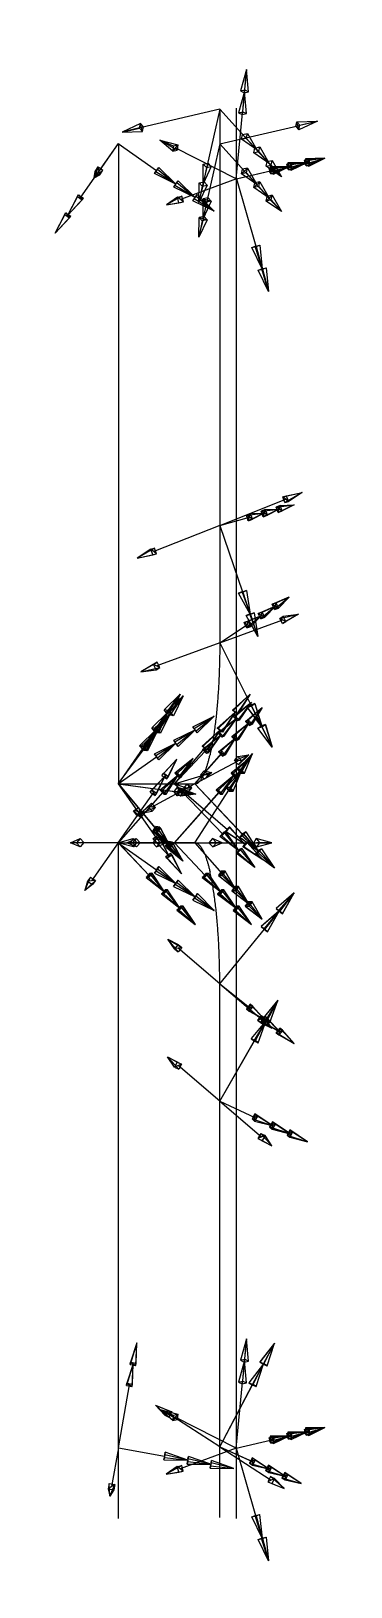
# Model space of a CAD drawing. Header units: millimetres. Extents: x -5506 to 13, y -66 to 67.
# Drawn here: x -5505.8 to -5478.6, y -65.8 to 66.6 of the extents above; entities that cross this region are included whole.
import ezdxf

# ---------------------------------------------------------------- set-up
doc = ezdxf.new("R2010")
doc.units = ezdxf.units.MM
for name, color, linetype in [('AutoDetect_1_26', 1, 'Continuous'), ('AutoDetect_25_25', 1, 'Continuous'), ('AutoDetect_25_27', 1, 'Continuous'), ('AutoDetect_2_19', 1, 'Continuous'), ('AutoDetect_2_21', 1, 'Continuous'), ('AutoDetect_3_17', 1, 'Continuous'), ('AutoDetect_3_23', 1, 'Continuous'), ('AutoDetect_4_22', 1, 'Continuous'), ('AutoDetect_5_20', 1, 'Continuous'), ('AutoDetect_5_24', 1, 'Continuous'), ('AutoDetect_6_18', 1, 'Continuous'), ('AutoDetect_6_28', 1, 'Continuous')]:
    doc.layers.add(name, color=color, linetype=linetype)

# ---------------------------------------------------------------- blocks, each defined once
blk = doc.blocks.new('Kontrollpunkt')
at = {"color": 0}
for q in [(0, 6), (8, 0), (0, 0, 4)]:
    blk.add_line((0, 0), q, dxfattribs=at)
for points in [[(0.25, 8, -0.25), (-0.25, 8, -0.25), (-0.25, 8, 0.25), (0, 10, 0), (-0.25, 8, -0.25), (0.25, 8, 0.25), (0, 10, 0), (0.25, 8, -0.25), (0.25, 8, 0.25), (-0.25, 8, 0.25)], [(0.25, 6, -0.25), (-0.25, 6, -0.25), (-0.25, 6, 0.25), (0, 8, 0), (-0.25, 6, -0.25), (0.25, 6, 0.25), (0, 8, 0), (0.25, 6, -0.25), (0.25, 6, 0.25), (-0.25, 6, 0.25)], [(0.25, 0.25, 4), (-0.25, 0.25, 4), (-0.25, -0.25, 4), (0, 0, 6), (-0.25, 0.25, 4), (0.25, -0.25, 4), (0, 0, 6), (0.25, 0.25, 4), (0.25, -0.25, 4), (-0.25, -0.25, 4)], [(0.25, 0.25, 6), (-0.25, 0.25, 6), (-0.25, -0.25, 6), (0, 0, 8), (-0.25, 0.25, 6), (0.25, -0.25, 6), (0, 0, 8), (0.25, 0.25, 6), (0.25, -0.25, 6), (-0.25, -0.25, 6)], [(0.25, 0.25, 8), (-0.25, 0.25, 8), (-0.25, -0.25, 8), (0, 0, 10), (-0.25, 0.25, 8), (0.25, -0.25, 8), (0, 0, 10), (0.25, 0.25, 8), (0.25, -0.25, 8), (-0.25, -0.25, 8)], [(8, 0.25, -0.25), (8, 0.25, 0.25), (8, -0.25, 0.25), (10, 0, 0), (8, 0.25, 0.25), (8, -0.25, -0.25), (10, 0, 0), (8, 0.25, -0.25), (8, -0.25, -0.25), (8, -0.25, 0.25)]]:
    blk.add_polyline3d(points, dxfattribs=at)

msp = doc.modelspace()

# ---------------------------------------------------------------- linework, layer by layer
at = {"layer": 'AutoDetect_1_26', "color": 1}
msp.add_line((-5488.33, 60, -336), (-5488.33, -60, -336), dxfattribs=at)
at = {"layer": 'AutoDetect_25_25', "color": 1}
msp.add_line((-5498.38, -60, -393), (-5498.38, -2.5, -393), dxfattribs=at)
at = {"layer": 'AutoDetect_25_27', "color": 1}
msp.add_line((-5498.38, 57, -393), (-5498.38, 2.5, -393), dxfattribs=at)
at = {"layer": 'AutoDetect_2_19', "color": 1}
msp.add_line((-5498.38, -2.5, -393), (-5491.86, -2.5, -356), dxfattribs=at)
msp.add_rational_spline([(-5491.86, -2.5, -356), (-5491.14, -2.5, -351.92), (-5490.57, -4.99, -348.68)], [1, 0.876435673532, 0.857128747521], degree=2, dxfattribs=at)
at = {"layer": 'AutoDetect_2_21', "color": 1}
msp.add_line((-5489.74, -59.9, -344), (-5489.74, -14.5, -344), dxfattribs=at)
msp.add_rational_spline([(-5489.74, -14.5, -344), (-5489.74, -8.59, -344), (-5490.57, -4.99, -348.68)], [1, 0.830671108173, 0.857128747521], degree=2, dxfattribs=at)
at = {"layer": 'AutoDetect_3_17', "color": 1}
msp.add_line((-5498.38, 2.5, -393), (-5491.86, 2.5, -356), dxfattribs=at)
msp.add_rational_spline([(-5491.86, 2.5, -356), (-5491.14, 2.5, -351.92), (-5490.57, 4.99, -348.68)], [1, 0.876435673532, 0.857128747521], degree=2, dxfattribs=at)
at = {"layer": 'AutoDetect_3_23', "color": 1}
msp.add_line((-5489.74, 56.95, -344), (-5489.74, 14.5, -344), dxfattribs=at)
msp.add_rational_spline([(-5489.74, 14.5, -344), (-5489.74, 8.59, -344), (-5490.57, 4.99, -348.68)], [1, 0.830671108173, 0.857128747521], degree=2, dxfattribs=at)
at = {"layer": 'AutoDetect_4_22', "color": 1}
msp.add_line((-5488.33, 60, -450), (-5488.33, -60, -450), dxfattribs=at)
at = {"layer": 'AutoDetect_5_20', "color": 1}
msp.add_line((-5498.38, -2.5, -393), (-5491.86, -2.5, -430), dxfattribs=at)
msp.add_rational_spline([(-5491.86, -2.5, -430), (-5491.14, -2.5, -434.08), (-5490.57, -4.99, -437.32)], [1, 0.876435673443, 0.857128747419], degree=2, dxfattribs=at)
at = {"layer": 'AutoDetect_5_24', "color": 1}
msp.add_line((-5489.74, -59.9, -442), (-5489.74, -14.5, -442), dxfattribs=at)
msp.add_rational_spline([(-5489.74, -14.5, -442), (-5489.74, -8.59, -442), (-5490.57, -4.99, -437.32)], [1, 0.830671108052, 0.857128747419], degree=2, dxfattribs=at)
at = {"layer": 'AutoDetect_6_18', "color": 1}
msp.add_line((-5498.38, 2.5, -393), (-5491.86, 2.5, -430), dxfattribs=at)
msp.add_rational_spline([(-5491.86, 2.5, -430), (-5491.14, 2.5, -434.08), (-5490.57, 4.99, -437.32)], [1, 0.876435673443, 0.857128747419], degree=2, dxfattribs=at)
at = {"layer": 'AutoDetect_6_28', "color": 1}
msp.add_line((-5489.74, 59.9, -442), (-5489.74, 14.5, -442), dxfattribs=at)
msp.add_rational_spline([(-5489.74, 14.5, -442), (-5489.74, 8.59, -442), (-5490.57, 4.99, -437.32)], [1, 0.830671108052, 0.857128747419], degree=2, dxfattribs=at)

# ---------------------------------------------------------------- block references
at = {"layer": 'AutoDetect_1_26', "color": 1, "extrusion": (0.754405, 0.173648, 0.633024), "rotation": 94.76281218966892}
for p in [(1283.73, 3117.93, -4343.74), (1178.48, 3133.27, -4362.5)]:
    msp.add_blockref('Kontrollpunkt', p, dxfattribs=at)
at = {"layer": 'AutoDetect_25_25', "color": 1, "extrusion": (0.817606, -0.575779, 0), "rotation": 240.3024516065376}
msp.add_blockref('Kontrollpunkt', (-3167.9, -393, -4494.07), dxfattribs=at)
at = {"layer": 'AutoDetect_25_25', "color": 1, "extrusion": (0.984808, -0.173648, 0), "rotation": 245.3343056498249}
msp.add_blockref('Kontrollpunkt', (-1007.96, -393, -5405.47), dxfattribs=at)
at = {"layer": 'AutoDetect_25_27', "color": 2, "extrusion": (0.817606, -0.575779, -2.77556e-17), "rotation": 110.8696364863619}
msp.add_blockref('Kontrollpunkt', (-3119.25, -393, -4528.33), dxfattribs=at)
at = {"layer": 'AutoDetect_25_27', "color": 2, "extrusion": (0.817606, 0.575779, 2.77556e-17), "rotation": 110.8696364863619}
msp.add_blockref('Kontrollpunkt', (3167.9, -393, -4494.07), dxfattribs=at)
at = {"layer": 'AutoDetect_2_19', "color": 1, "extrusion": (0.655632, -0.696364, -0.29193), "rotation": 252.7731060133649}
for p in [(-4004.97, -1475.66, -3488.45), (-4001.49, -1448.73, -3493.23)]:
    msp.add_blockref('Kontrollpunkt', p, dxfattribs=at)
at = {"layer": 'AutoDetect_2_19', "color": 1, "extrusion": (0.573159, -0.650895, -0.497819), "rotation": 240.5188939884743}
msp.add_blockref('Kontrollpunkt', (-4123.3, -2114.6, -2968.86), dxfattribs=at)
at = {"layer": 'AutoDetect_2_21', "color": 1, "extrusion": (0.634355, -0.507925, -0.582757), "rotation": 271.0792297083186}
msp.add_blockref('Kontrollpunkt', (-3442.55, -2771.56, -3274.61), dxfattribs=at)
at = {"layer": 'AutoDetect_2_21', "color": 1, "extrusion": (0.74651, -0.344559, -0.569211), "rotation": 279.0644448884747}
msp.add_blockref('Kontrollpunkt', (-2322.85, -3114.18, -3893.9), dxfattribs=at)
at = {"layer": 'AutoDetect_2_21', "color": 1, "extrusion": (0.694342, -0.313061, -0.647983), "rotation": 275.5652072866362}
msp.add_blockref('Kontrollpunkt', (-2305.57, -3490.53, -3571.98), dxfattribs=at)
at = {"layer": 'AutoDetect_3_17', "color": 2, "extrusion": (0.525119, 0.763898, -0.375114), "rotation": 126.3542366335312}
msp.add_blockref('Kontrollpunkt', (4532.48, -1531.91, -2737.97), dxfattribs=at)
at = {"layer": 'AutoDetect_3_17', "color": 2, "extrusion": (0.655632, 0.696364, -0.29193), "rotation": 99.5359322255009}
msp.add_blockref('Kontrollpunkt', (4001.49, -1448.73, -3493.23), dxfattribs=at)
at = {"layer": 'AutoDetect_3_17', "color": 2, "extrusion": (0.573159, 0.650895, -0.497819), "rotation": 100.4498245169325}
msp.add_blockref('Kontrollpunkt', (4123.3, -2114.6, -2968.86), dxfattribs=at)
at = {"layer": 'AutoDetect_3_23', "color": 2, "extrusion": (0.525548, -0.575779, -0.626321), "rotation": 41.77280788551729}
msp.add_blockref('Kontrollpunkt', (-4016.27, -2612.49, -2702.46), dxfattribs=at)
at = {"layer": 'AutoDetect_3_23', "color": 2, "extrusion": (0.633024, 0.173648, -0.754405), "rotation": 85.24628044384983}
msp.add_blockref('Kontrollpunkt', (1475.9, -4214.86, -3211.37), dxfattribs=at)
at = {"layer": 'AutoDetect_3_23', "color": 2, "extrusion": (0.591691, 0.390731, -0.705146), "rotation": 99.54448948586521}
msp.add_blockref('Kontrollpunkt', (3037.24, -3468.57, -2999.99), dxfattribs=at)
at = {"layer": 'AutoDetect_4_22', "color": 1, "extrusion": (0.754405, 0.173648, -0.633024), "rotation": 297.6712577074752}
for p in [(1283.73, -3726.4, -3846.19), (1178.48, -3741.74, -3864.94)]:
    msp.add_blockref('Kontrollpunkt', p, dxfattribs=at)
at = {"layer": 'AutoDetect_5_20', "color": 1, "extrusion": (0.655632, -0.696364, 0.29193), "rotation": 287.2268939866352}
for p in [(-4004.97, 723.9, -3717.9), (-4001.49, 696.97, -3722.69)]:
    msp.add_blockref('Kontrollpunkt', p, dxfattribs=at)
at = {"layer": 'AutoDetect_5_20', "color": 1, "extrusion": (0.573159, -0.650895, 0.497819), "rotation": 299.4811060115256}
msp.add_blockref('Kontrollpunkt', (-4123.3, 1432.92, -3360.14), dxfattribs=at)
at = {"layer": 'AutoDetect_5_24', "color": 1, "extrusion": (0.634343, -0.507936, 0.58276), "rotation": 268.9216531005486}
msp.add_blockref('Kontrollpunkt', (-3442.63, 2132.8, -3732.6), dxfattribs=at)
at = {"layer": 'AutoDetect_5_24', "color": 1, "extrusion": (0.74651, -0.34456, 0.569211), "rotation": 260.9355690571966}
msp.add_blockref('Kontrollpunkt', (-2322.86, 2467.93, -4341.3), dxfattribs=at)
at = {"layer": 'AutoDetect_5_24', "color": 1, "extrusion": (0.694342, -0.313062, 0.647983), "rotation": 264.4348082905216}
msp.add_blockref('Kontrollpunkt', (-2305.58, 2891.87, -4081.29), dxfattribs=at)
at = {"layer": 'AutoDetect_6_18', "color": 2, "extrusion": (0.551464, 0.748886, -0.367501), "rotation": 123.688669615015}
msp.add_blockref('Kontrollpunkt', (4428.97, -1562.92, -2885.86), dxfattribs=at)
at = {"layer": 'AutoDetect_6_18', "color": 2, "extrusion": (0.643791, 0.763197, -0.055351), "rotation": 97.77376267220022}
msp.add_blockref('Kontrollpunkt', (4200.74, -615.47, -3511.56), dxfattribs=at)
at = {"layer": 'AutoDetect_6_18', "color": 2, "extrusion": (0.573159, 0.650895, 0.497819), "rotation": 79.55017548306755}
msp.add_blockref('Kontrollpunkt', (4123.3, 1432.92, -3360.14), dxfattribs=at)
at = {"layer": 'AutoDetect_6_28', "color": 2, "extrusion": (0.525548, -0.575779, 0.626321), "rotation": 138.2271921144827}
msp.add_blockref('Kontrollpunkt', (-4014.28, 2001.12, -3196.45), dxfattribs=at)
at = {"layer": 'AutoDetect_6_28', "color": 2, "extrusion": (0.633024, 0.173648, 0.754405), "rotation": 94.75371955615017}
msp.add_blockref('Kontrollpunkt', (1475.9, 3698.92, -3804.33), dxfattribs=at)
at = {"layer": 'AutoDetect_6_28', "color": 2, "extrusion": (0.591691, 0.390731, 0.705146), "rotation": 80.45551051413479}
msp.add_blockref('Kontrollpunkt', (3037.24, 2911.25, -3554.24), dxfattribs=at)

doc.saveas('drawing.dxf')
